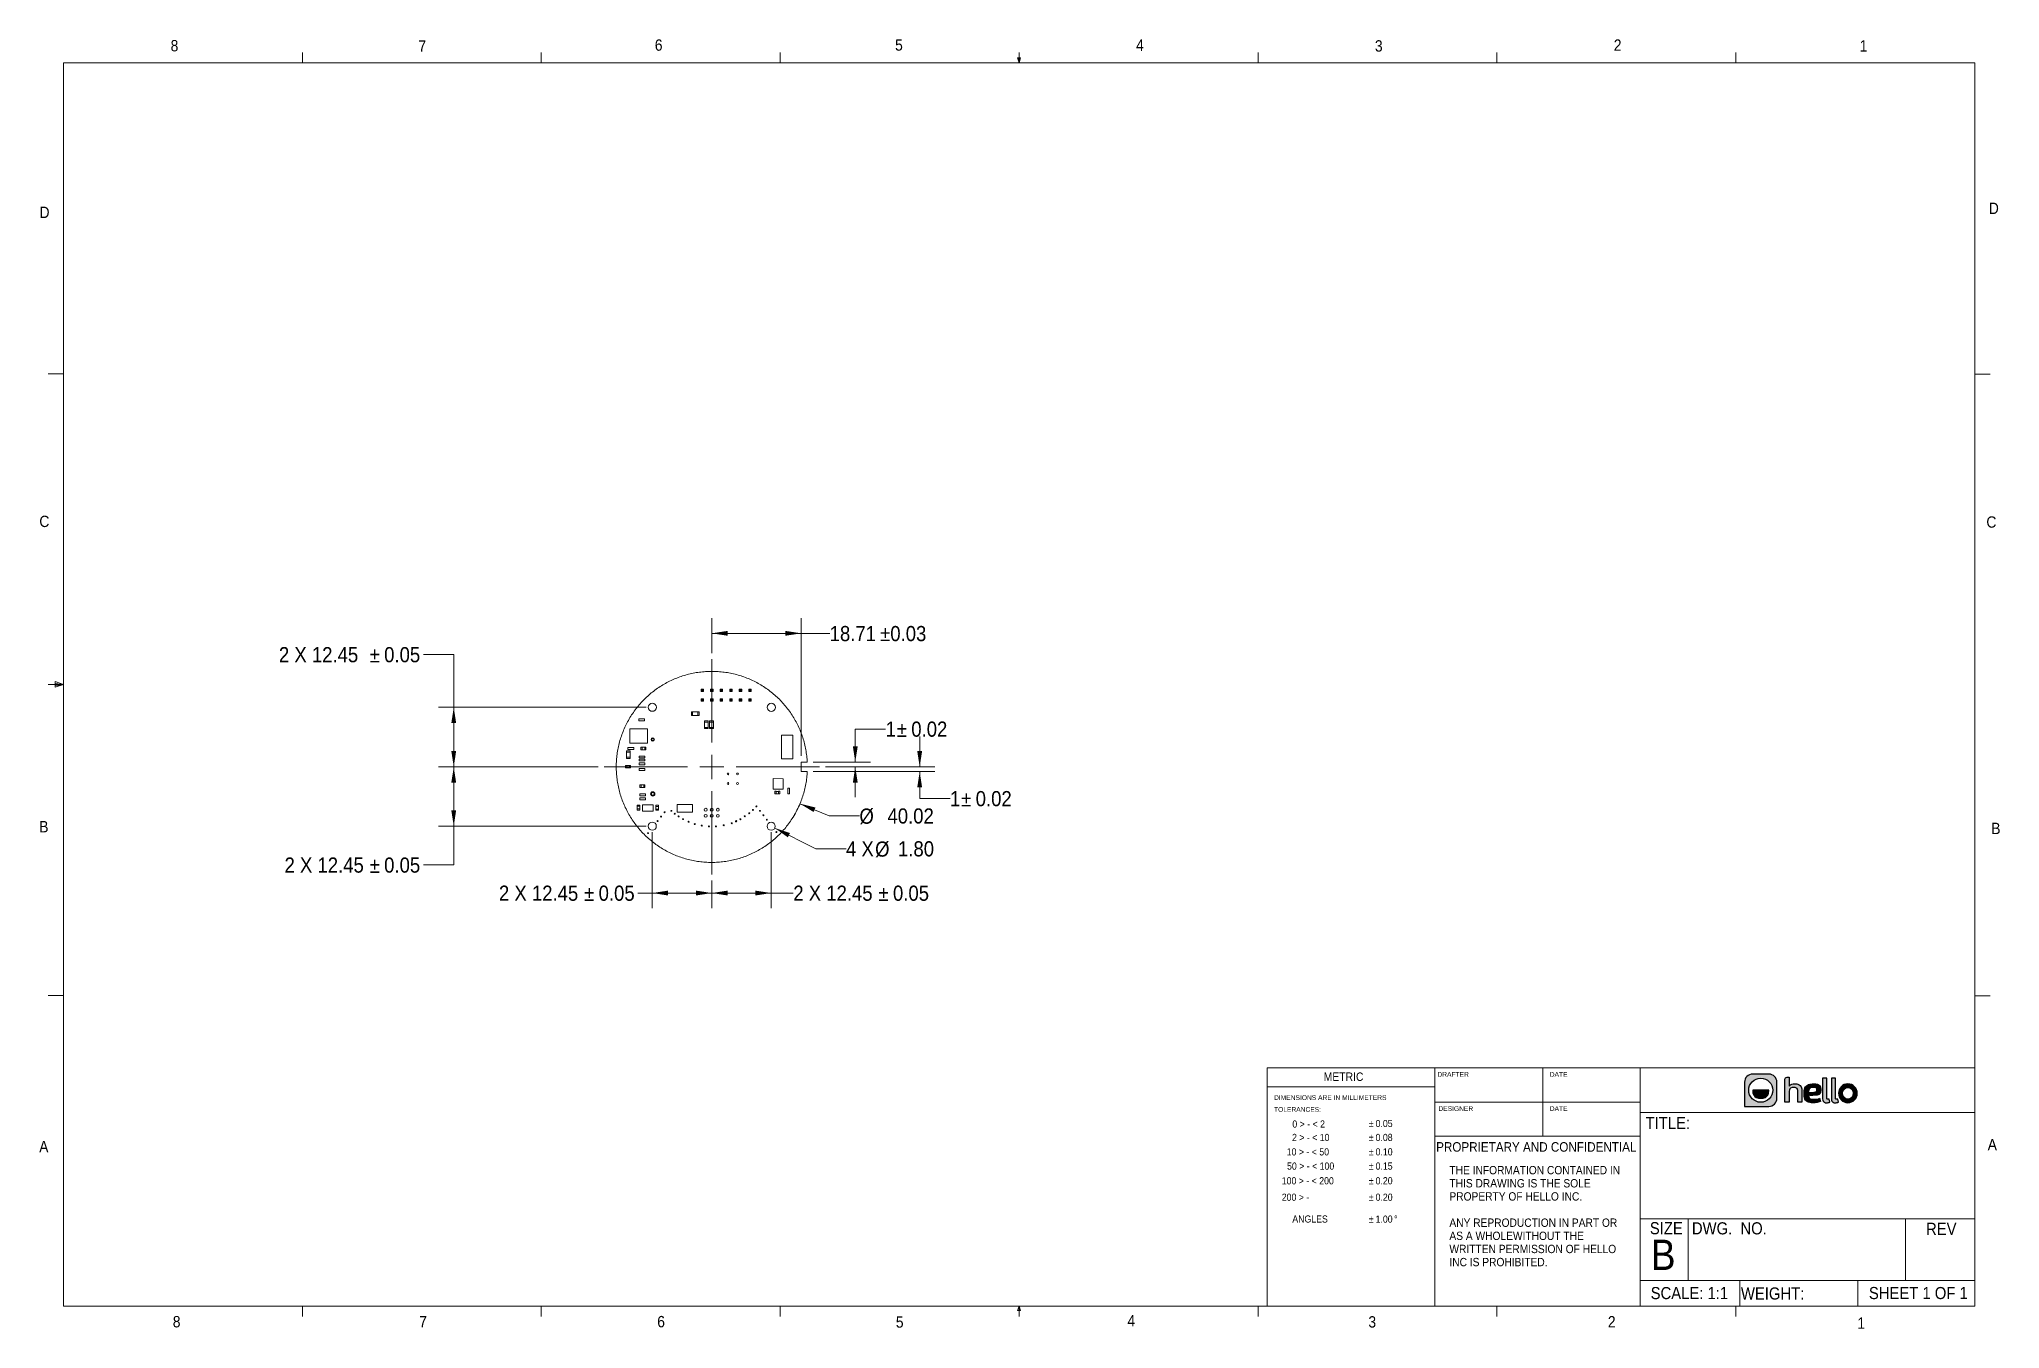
# Model space of a CAD drawing. Header units: millimetres. Extents: x 11 to 421, y 5 to 275.
import ezdxf

# ---------------------------------------------------------------- set-up
doc = ezdxf.new("R2010")
doc.units = ezdxf.units.MM
doc.layers.add('LOCKUP', color=179, linetype='Continuous')
doc.styles.add('SLDTEXTSTYLE0', font='GOTHIC.TTF', dxfattribs={"width": 0.913})
doc.styles.add('SLDTEXTSTYLE1', font='GOTHIC.TTF', dxfattribs={"width": 0.913})
doc.dimstyles.new('SLDDIMSTYLE0', dxfattribs={"dimtxt": 3.175, "dimasz": 3.302, "dimexe": 0, "dimexo": 0.0625, "dimgap": 0.79375, "dimtad": 0, "dimtih": 1, "dimtoh": 1, "dimrnd": 1e-09, "dimzin": 12, "dimdsep": 46, "dimtxsty": 'SLDTEXTSTYLE0', "dimsah": 1, "dimcen": 0.09, "dimadec": 0, "dimazin": 3, "dimtfac": 1, "dimtofl": 0, "dimtmove": 0, "dimatfit": 3, "dimfxl": 0, "dimfrac": 2, "dimtolj": 1, "dimtzin": 12, "dimarcsym": 0})
doc.dimstyles.new('SLDDIMSTYLE1', dxfattribs={"dimtxt": 3.175, "dimasz": 3.302, "dimexe": 0, "dimexo": 0.0625, "dimgap": 0.79375, "dimtad": 0, "dimtih": 1, "dimtoh": 1, "dimrnd": 1e-09, "dimzin": 12, "dimdsep": 46, "dimtxsty": 'SLDTEXTSTYLE0', "dimsah": 1, "dimcen": 0, "dimadec": 0, "dimazin": 3, "dimtfac": 1, "dimtofl": 0, "dimtmove": 0, "dimatfit": 3, "dimfxl": 0, "dimfrac": 2, "dimtolj": 1, "dimtzin": 12, "dimarcsym": 0})
doc.dimstyles.new('SLDDIMSTYLE2', dxfattribs={"dimtxt": 3.175, "dimasz": 3.302, "dimexe": 0, "dimexo": 0.0625, "dimgap": 0.79375, "dimtad": 0, "dimtih": 1, "dimtoh": 1, "dimrnd": 1e-09, "dimzin": 12, "dimdsep": 46, "dimtxsty": 'SLDTEXTSTYLE0', "dimsah": 1, "dimcen": 0, "dimadec": 0, "dimazin": 3, "dimtfac": 1, "dimtofl": 0, "dimtmove": 0, "dimatfit": 3, "dimfxl": 0, "dimfrac": 2, "dimtolj": 1, "dimtzin": 12, "dimarcsym": 0})
doc.dimstyles.new('SLDDIMSTYLE3', dxfattribs={"dimtxt": 3.175, "dimasz": 3.302, "dimexe": 0, "dimexo": 0.0625, "dimgap": 0.79375, "dimtad": 0, "dimtih": 1, "dimtoh": 1, "dimrnd": 1e-09, "dimzin": 12, "dimdsep": 46, "dimtxsty": 'SLDTEXTSTYLE0', "dimsah": 1, "dimcen": 0.09, "dimadec": 0, "dimazin": 3, "dimtfac": 1, "dimtmove": 0, "dimatfit": 0, "dimfxl": 0, "dimfrac": 2, "dimtolj": 1, "dimtzin": 12, "dimarcsym": 0})
doc.dimstyles.new('SLDDIMSTYLE4', dxfattribs={"dimtxt": 3.175, "dimasz": 3.302, "dimexe": 0, "dimexo": 0.0625, "dimgap": 0.79375, "dimtad": 0, "dimtih": 1, "dimtoh": 1, "dimrnd": 1e-09, "dimzin": 12, "dimdsep": 46, "dimtxsty": 'SLDTEXTSTYLE0', "dimsah": 1, "dimcen": 0.09, "dimadec": 0, "dimazin": 3, "dimtol": 1, "dimtp": 0.03, "dimtm": 0.03, "dimtfac": 1, "dimtofl": 0, "dimtmove": 0, "dimatfit": 3, "dimfxl": 0, "dimfrac": 2, "dimtolj": 1, "dimarcsym": 0})

msp = doc.modelspace()

# ---------------------------------------------------------------- texts
at = {"color": 7, "linetype": 'Continuous', "lineweight": 0, "attachment_point": 1}
for s, insert, char_height, style in [('8', (38.331, 275.092), 2.381, 'SLDTEXTSTYLE0'), ('7', (90.195, 275.02), 2.381, 'SLDTEXTSTYLE0'), ('6', (139.667, 275.225), 2.381, 'SLDTEXTSTYLE0'), ('5', (189.959, 275.239), 2.381, 'SLDTEXTSTYLE0'), ('4', (240.393, 275.198), 2.381, 'SLDTEXTSTYLE0'), ('3', (290.391, 275.042), 2.381, 'SLDTEXTSTYLE0'), ('2', (340.385, 275.212), 2.381, 'SLDTEXTSTYLE0'), ('1', (391.856, 275.056), 2.381, 'SLDTEXTSTYLE0'), ('D', (10.887, 240.194), 2.381, 'SLDTEXTSTYLE0'), ('D', (418.879, 241.043), 2.381, 'SLDTEXTSTYLE0'), ('C', (10.854, 175.495), 2.381, 'SLDTEXTSTYLE0'), ('C', (418.368, 175.361), 2.381, 'SLDTEXTSTYLE0'), ('B', (10.831, 111.561), 2.381, 'SLDTEXTSTYLE0'), ('B', (419.392, 111.201), 2.381, 'SLDTEXTSTYLE0'), ('METRIC', (279.668, 58.92), 1.778, 'SLDTEXTSTYLE0'), ('DRAFTER', (303.472, 59.02), 1, 'SLDTEXTSTYLE0'), ('DATE', (326.987, 59.02), 1, 'SLDTEXTSTYLE0'), ('DESIGNER', (303.681, 51.851), 1, 'SLDTEXTSTYLE0'), ('DATE', (326.987, 51.851), 1, 'SLDTEXTSTYLE0'), ('TITLE:', (347.05, 49.622), 2.54, 'SLDTEXTSTYLE0'), ('2 > - < 10', (273.039, 46.066), 1.5, 'SLDTEXTSTYLE0'), ('0 > - < 2', (273.111, 48.872), 1.5, 'SLDTEXTSTYLE0'), ('A', (10.821, 44.571), 2.381, 'SLDTEXTSTYLE0'), ('10 > - < 50', (271.93, 43.042), 1.5, 'SLDTEXTSTYLE0'), ('PROPRIETARY AND CONFIDENTIAL', (303.204, 44.327), 2, 'SLDTEXTSTYLE1'), ('A', (418.645, 44.997), 2.381, 'SLDTEXTSTYLE0'), ('100 > - < 200', (270.895, 36.992), 1.5, 'SLDTEXTSTYLE0'), ('50 > - < 100', (272.004, 40.071), 1.5, 'SLDTEXTSTYLE0'), ('200 > - ', (270.895, 33.548), 1.5, 'SLDTEXTSTYLE0'), ('ANGLES', (273.1, 28.984), 1.5, 'SLDTEXTSTYLE0'), ('SIZE', (347.936, 27.587), 2.54, 'SLDTEXTSTYLE0'), ('DWG.  NO.', (356.737, 27.551), 2.54, 'SLDTEXTSTYLE0'), ('REV', (405.742, 27.452), 2.54, 'SLDTEXTSTYLE0'), ('B', (348.137, 23.909), 6.35, 'SLDTEXTSTYLE1'), ('SCALE: 1:1', (348.105, 13.994), 2.54, 'SLDTEXTSTYLE0'), ('WEIGHT: ', (366.997, 13.907), 2.54, 'SLDTEXTSTYLE0'), ('SHEET 1 OF 1', (393.788, 14.002), 2.54, 'SLDTEXTSTYLE0'), ('8', (38.78, 7.921), 2.381, 'SLDTEXTSTYLE0'), ('7', (90.359, 7.929), 2.381, 'SLDTEXTSTYLE0'), ('6', (140.178, 7.939), 2.381, 'SLDTEXTSTYLE0'), ('5', (190.122, 7.861), 2.381, 'SLDTEXTSTYLE0'), ('4', (238.592, 8.118), 2.381, 'SLDTEXTSTYLE0'), ('3', (289.021, 7.887), 2.381, 'SLDTEXTSTYLE0'), ('2', (339.148, 7.908), 2.381, 'SLDTEXTSTYLE0'), ('1', (391.371, 7.627), 2.381, 'SLDTEXTSTYLE0')]:
    msp.add_mtext(s, dxfattribs=dict(at, insert=insert, char_height=char_height, style=style))

# ---------------------------------------------------------------- blocks, each defined once
blk = doc.blocks.new('SW_NOTE_0')
at = {"color": 0, "linetype": 'Continuous', "lineweight": 0, "char_height": 1.75, "attachment_point": 1, "style": 'SLDTEXTSTYLE0'}
for s, insert in [('THE INFORMATION CONTAINED IN ', (0, 2.24)), ('THIS DRAWING IS THE SOLE ', (0, -0.51)), ('PROPERTY OF HELLO INC.  ', (0, -3.26)), ('ANY REPRODUCTION IN PART OR ', (0, -8.76)), ('AS A WHOLEWITHOUT THE ', (0, -11.51)), ('WRITTEN PERMISSION OF HELLO ', (0, -14.26)), ('INC IS PROHIBITED.', (0, -17.01))]:
    blk.add_mtext(s, dxfattribs=dict(at, insert=insert))
blk = doc.blocks.new('SW_NOTE_1')
at = {"color": 0, "linetype": 'Continuous', "lineweight": 0, "char_height": 1, "attachment_point": 1, "style": 'SLDTEXTSTYLE0'}
for s, insert in [('DIMENSIONS ARE IN MILLIMETERS', (0, 1.28)), ('TOLERANCES:', (0, -1.19))]:
    blk.add_mtext(s, dxfattribs=dict(at, insert=insert))
blk = doc.blocks.new('SW_NOTE_2')
at = {"color": 0, "linetype": 'Continuous', "lineweight": 0, "char_height": 1.5, "attachment_point": 1, "style": 'SLDTEXTSTYLE0'}
for s, insert in [('%%p', (0, 1.92)), ('0.05', (1.43, 1.92))]:
    blk.add_mtext(s, dxfattribs=dict(at, insert=insert))
blk = doc.blocks.new('SW_NOTE_3')
at = {"color": 0, "linetype": 'Continuous', "lineweight": 0, "char_height": 1.5, "attachment_point": 1, "style": 'SLDTEXTSTYLE0'}
for s, insert in [('%%p', (0, 1.92)), ('0.08', (1.43, 1.92))]:
    blk.add_mtext(s, dxfattribs=dict(at, insert=insert))
blk = doc.blocks.new('SW_NOTE_4')
at = {"color": 0, "linetype": 'Continuous', "lineweight": 0, "char_height": 1.5, "attachment_point": 1, "style": 'SLDTEXTSTYLE0'}
for s, insert in [('%%p', (0, 1.92)), ('0.10', (1.43, 1.92))]:
    blk.add_mtext(s, dxfattribs=dict(at, insert=insert))
blk = doc.blocks.new('SW_NOTE_5')
at = {"color": 0, "linetype": 'Continuous', "lineweight": 0, "char_height": 1.5, "attachment_point": 1, "style": 'SLDTEXTSTYLE0'}
for s, insert in [('%%p', (0, 1.92)), ('0.15', (1.43, 1.92))]:
    blk.add_mtext(s, dxfattribs=dict(at, insert=insert))
blk = doc.blocks.new('SW_NOTE_6')
at = {"color": 0, "linetype": 'Continuous', "lineweight": 0, "char_height": 1.5, "attachment_point": 1, "style": 'SLDTEXTSTYLE0'}
for s, insert in [('%%p', (0, 1.92)), ('0.20', (1.43, 1.92))]:
    blk.add_mtext(s, dxfattribs=dict(at, insert=insert))
blk = doc.blocks.new('SW_NOTE_7')
at = {"color": 0, "linetype": 'Continuous', "lineweight": 0, "char_height": 1.5, "attachment_point": 1, "style": 'SLDTEXTSTYLE0'}
for s, insert in [('%%p', (0, 1.92)), ('0.20', (1.43, 1.92))]:
    blk.add_mtext(s, dxfattribs=dict(at, insert=insert))
blk = doc.blocks.new('SW_NOTE_8')
at = {"color": 0, "linetype": 'Continuous', "lineweight": 0, "char_height": 1.5, "attachment_point": 1, "style": 'SLDTEXTSTYLE0'}
for s, insert in [('%%p', (0, 1.92)), ('1.00', (1.43, 1.92)), ('%%d', (5.31, 1.92))]:
    blk.add_mtext(s, dxfattribs=dict(at, insert=insert))
blk = doc.blocks.new('_D')
at = {"color": 7, "linetype": 'Continuous', "lineweight": 0}
for p, q in [((164.03, 109.2), (164.03, 93.31)), ((151.6, 99.09), (151.6, 93.31)), ((151.6, 96.48), (164.03, 96.48)), ((164.03, 96.48), (168.66, 96.48))]:
    blk.add_line(p, q, dxfattribs=at)
for points in [[(151.6, 96.48), (154.9, 95.98), (154.9, 96.99)], [(164.03, 96.48), (160.73, 96.99), (160.73, 95.98)]]:
    blk.add_solid(points, dxfattribs=at)
at = {"color": 7, "linetype": 'Continuous', "lineweight": 0, "char_height": 3.175, "attachment_point": 1, "style": 'SLDTEXTSTYLE0'}
for s, insert in [('2 X 12.45', (168.66, 98.04, 2.34)), ('%%p', (186.49, 97.99, 2.34)), ('0.05', (189.52, 98.04, 2.34))]:
    blk.add_mtext(s, dxfattribs=dict(at, insert=insert))
blk = doc.blocks.new('_D_1')
at = {"color": 7, "linetype": 'Continuous', "lineweight": 0}
for p, q in [((139.14, 109.22), (139.14, 93.31)), ((151.6, 99.09), (151.6, 93.31)), ((139.14, 96.48), (136.12, 96.48)), ((151.6, 96.48), (139.14, 96.48))]:
    blk.add_line(p, q, dxfattribs=at)
for points in [[(139.14, 96.48), (142.44, 95.98), (142.44, 96.99)], [(151.6, 96.48), (148.3, 96.99), (148.3, 95.98)]]:
    blk.add_solid(points, dxfattribs=at)
at = {"color": 7, "linetype": 'Continuous', "lineweight": 0, "char_height": 3.175, "attachment_point": 1, "style": 'SLDTEXTSTYLE0'}
for s, insert in [('2 X 12.45', (107.05, 98.04, 2.34)), ('%%p', (124.88, 97.99, 2.34)), ('0.05', (127.91, 98.04, 2.34))]:
    blk.add_mtext(s, dxfattribs=dict(at, insert=insert))
blk = doc.blocks.new('_D_2')
at = {"color": 7, "linetype": 'Continuous', "lineweight": 0}
for p, q in [((164.79, 110.09), (173.34, 105.77)), ((173.34, 105.77), (179.69, 105.77))]:
    blk.add_line(p, q, dxfattribs=at)
blk.add_solid([(164.79, 110.09), (167.51, 108.15), (167.96, 109.05)], dxfattribs=at)
at = {"color": 7, "linetype": 'Continuous', "lineweight": 0, "char_height": 3.175, "attachment_point": 1, "style": 'SLDTEXTSTYLE0'}
for s, insert in [('4 X', (179.69, 107.33, 2.34)), ('%%c', (185.78, 107.28, 2.34)), ('1.80', (190.57, 107.33, 2.34))]:
    blk.add_mtext(s, dxfattribs=dict(at, insert=insert))
blk = doc.blocks.new('_D_3')
at = {"color": 7, "linetype": 'Continuous', "lineweight": 0}
for p, q in [((170.06, 115.19), (176.15, 112.65)), ((176.15, 112.65), (182.5, 112.65))]:
    blk.add_line(p, q, dxfattribs=at)
blk.add_arc((151.6, 122.9), 20, 328.3352, 337.6368, dxfattribs=at)
blk.add_solid([(170.06, 115.19), (172.91, 113.45), (173.3, 114.39)], dxfattribs=at)
at = {"color": 7, "linetype": 'Continuous', "lineweight": 0, "char_height": 3.175, "attachment_point": 1, "style": 'SLDTEXTSTYLE0'}
for s, insert in [('%%c', (182.5, 114.17, 2.34)), (' 40.02', (187.29, 114.21, 2.34))]:
    blk.add_mtext(s, dxfattribs=dict(at, insert=insert))
blk = doc.blocks.new('_D_4')
at = {"color": 7, "linetype": 'Continuous', "lineweight": 0}
for p, q in [((195.11, 122.9), (195.11, 129.25)), ((172.85, 121.91), (198.28, 121.91)), ((175.41, 122.9), (198.28, 122.9)), ((195.11, 116.28), (195.11, 121.91)), ((201.46, 116.28), (195.11, 116.28))]:
    blk.add_line(p, q, dxfattribs=at)
for points in [[(195.11, 122.9), (195.62, 126.2), (194.6, 126.2)], [(195.11, 121.91), (194.6, 118.61), (195.62, 118.61)]]:
    blk.add_solid(points, dxfattribs=at)
at = {"color": 7, "linetype": 'Continuous', "lineweight": 0, "attachment_point": 1, "style": 'SLDTEXTSTYLE0'}
for s, insert, char_height in [('1', (201.46, 117.84, 2.34), 3.17), ('%%p', (203.8, 117.79, 2.34), 3.175), ('0.02', (206.83, 117.84, 2.34), 3.175)]:
    blk.add_mtext(s, dxfattribs=dict(at, insert=insert, char_height=char_height))
blk = doc.blocks.new('_D_5')
at = {"color": 7, "linetype": 'Continuous', "lineweight": 0}
for p, q in [((187.98, 130.83), (181.63, 130.83)), ((181.63, 130.83), (181.63, 123.91)), ((172.85, 123.91), (184.8, 123.91)), ((175.41, 122.9), (184.8, 122.9)), ((181.63, 122.9), (181.63, 116.55))]:
    blk.add_line(p, q, dxfattribs=at)
for points in [[(181.63, 123.91), (182.14, 127.21), (181.12, 127.21)], [(181.63, 122.9), (181.12, 119.59), (182.14, 119.59)]]:
    blk.add_solid(points, dxfattribs=at)
at = {"color": 7, "linetype": 'Continuous', "lineweight": 0, "attachment_point": 1, "style": 'SLDTEXTSTYLE0'}
for s, insert, char_height in [('1', (187.98, 132.39, 2.34), 3.17), ('%%p', (190.32, 132.34, 2.34), 3.175), ('0.02', (193.35, 132.39, 2.34), 3.175)]:
    blk.add_mtext(s, dxfattribs=dict(at, insert=insert, char_height=char_height))
blk = doc.blocks.new('_D_6')
at = {"color": 7, "linetype": 'Continuous', "lineweight": 0}
for p, q in [((151.6, 146.71), (151.6, 154.04)), ((170.31, 125.18), (170.31, 154.04)), ((151.6, 150.86), (170.31, 150.86)), ((170.31, 150.86), (176.27, 150.86))]:
    blk.add_line(p, q, dxfattribs=at)
for points in [[(151.6, 150.86), (154.9, 150.36), (154.9, 151.37)], [(170.31, 150.86), (167.01, 151.37), (167.01, 150.36)]]:
    blk.add_solid(points, dxfattribs=at)
at = {"color": 7, "linetype": 'Continuous', "lineweight": 0, "char_height": 3.175, "attachment_point": 1, "style": 'SLDTEXTSTYLE0'}
for s, insert in [('18.71', (176.27, 152.4, 2.34)), ('±0.03', (186.83, 152.4, 2.34))]:
    blk.add_mtext(s, dxfattribs=dict(at, insert=insert))
blk = doc.blocks.new('_D_7')
at = {"color": 7, "linetype": 'Continuous', "lineweight": 0}
for p, q in [((127.79, 122.9), (94.41, 122.9)), ((97.59, 122.9), (97.59, 110.49)), ((137.87, 110.49), (94.41, 110.49)), ((97.59, 102.37), (97.59, 110.49)), ((91.24, 102.37), (97.59, 102.37))]:
    blk.add_line(p, q, dxfattribs=at)
for points in [[(97.59, 122.9), (97.08, 119.59), (98.09, 119.59)], [(97.59, 110.49), (98.09, 113.79), (97.08, 113.79)]]:
    blk.add_solid(points, dxfattribs=at)
at = {"color": 7, "linetype": 'Continuous', "lineweight": 0, "char_height": 3.175, "attachment_point": 1, "style": 'SLDTEXTSTYLE0'}
for s, insert in [('2 X 12.45', (62.17, 103.93, 2.34)), ('%%p', (80, 103.88, 2.34)), ('0.05', (83.02, 103.93, 2.34))]:
    blk.add_mtext(s, dxfattribs=dict(at, insert=insert))
blk = doc.blocks.new('_D_8')
at = {"color": 7, "linetype": 'Continuous', "lineweight": 0}
for p, q in [((91.24, 146.42), (97.59, 146.42)), ((97.59, 146.42), (97.59, 135.38)), ((137.89, 135.38), (94.41, 135.38)), ((97.59, 135.38), (97.59, 122.9)), ((127.79, 122.9), (94.41, 122.9))]:
    blk.add_line(p, q, dxfattribs=at)
for points in [[(97.59, 135.38), (97.08, 132.08), (98.09, 132.08)], [(97.59, 122.9), (98.09, 126.2), (97.08, 126.2)]]:
    blk.add_solid(points, dxfattribs=at)
at = {"color": 7, "linetype": 'Continuous', "lineweight": 0, "char_height": 3.175, "attachment_point": 1, "style": 'SLDTEXTSTYLE0'}
for s, insert in [('2 X 12.45 ', (61, 147.98, 2.34)), ('0.05', (83.02, 147.98, 2.34)), ('%%p', (80, 147.93, 2.34))]:
    blk.add_mtext(s, dxfattribs=dict(at, insert=insert))
blk = doc.blocks.new('SW_CENTERMARKSYMBOL_0')
at = {"color": 0, "linetype": 'Continuous', "lineweight": 0}
for p, q in [((0, 5.08), (0, 22.54)), ((-5.08, 0), (-22.54, 0)), ((0, 0), (-2.54, 0)), ((0, 0), (0, 2.54)), ((0, 0), (0, -2.54)), ((0, 0), (2.54, 0)), ((5.08, 0), (22.54, 0)), ((0, -5.08), (0, -22.54))]:
    blk.add_line(p, q, dxfattribs=at)

# ---------------------------------------------------------------- dimensions: what is measured, and where the dimension line sits
at = {"color": 7, "linetype": 'Continuous', "lineweight": 0}
dim = msp.add_linear_dim(base=(170.31, 150.864), p1=(151.603, 145.435), p2=(170.31, 123.909), dimstyle='SLDDIMSTYLE4', dxfattribs=at)
dim.commit()
dim.dimension.update_dxf_attribs({"geometry": '_D_6', "text_midpoint": (186.817, 150.864), "dimtype": 160})
for base, p1, p2, text, dimstyle, picture, middle in [((97.585, 122.895), (139.16, 135.381), (129.063, 122.895), '2 X 12.45 %%p0.05', 'SLDDIMSTYLE0', '_D_8', (97.585, 146.422)), ((181.629, 122.895), (171.577, 123.908), (174.143, 122.895), '1%%p0.02', 'SLDDIMSTYLE3', '_D_5', (181.629, 130.826)), ((195.108, 121.907), (174.143, 122.895), (171.578, 121.907), '1%%p0.02', 'SLDDIMSTYLE3', '_D_4', (195.108, 116.282)), ((97.585, 110.491), (129.063, 122.895), (139.139, 110.491), '2 X 12.45%%p0.05', 'SLDDIMSTYLE0', '_D_7', (97.585, 102.372))]:
    dim = msp.add_linear_dim(base=base, p1=p1, p2=p2, angle=90, text=text, dimstyle=dimstyle, dxfattribs=at)
    dim.commit()
    dim.dimension.update_dxf_attribs({"geometry": picture, "text_midpoint": middle, "dimtype": 160})
dim = msp.add_radius_dim(center=(151.603, 122.895), mpoint=(170.061, 115.195), text='%%c 40.02', dimstyle='SLDDIMSTYLE2', override={"dimpost": '<>'}, dxfattribs=at)
dim.commit()
dim.dimension.update_dxf_attribs({"geometry": '_D_3', "text_midpoint": (190.759, 112.655), "dimtype": 164})
dim = msp.add_diameter_dim_2p(p1=(163.27, 110.852), p2=(164.787, 110.086), text='4 X%%c1.80', dimstyle='SLDDIMSTYLE1', dxfattribs=at)
dim.commit()
dim.dimension.update_dxf_attribs({"geometry": '_D_2', "text_midpoint": (189.234, 105.773), "dimtype": 163})
for base, p2, picture, middle in [((139.139, 96.484), (139.139, 110.491), '_D_1', (121.585, 96.484)), ((164.029, 96.484), (164.029, 110.469), '_D', (183.196, 96.484))]:
    dim = msp.add_linear_dim(base=base, p1=(151.603, 100.355), p2=p2, text='2 X 12.45%%p0.05', dimstyle='SLDDIMSTYLE0', dxfattribs=at)
    dim.commit()
    dim.dimension.update_dxf_attribs({"geometry": picture, "text_midpoint": middle, "dimtype": 160})

# ---------------------------------------------------------------- hatches: boundary and pattern name
at = {"layer": 'LOCKUP'}
h = msp.add_hatch(color=256, dxfattribs=at)
edge = h.paths.add_edge_path(flags=0)
edge.add_spline(control_points=[(374.53, 56.891), (374.53, 57.824), (373.773, 58.58), (372.84, 58.58)], knot_values=[0, 0, 0, 0, 1, 1, 1, 1], weights=[1, 1, 1, 1], degree=3, periodic=0)
edge.add_line((372.84, 58.58), (369.457, 58.58))
edge.add_spline(control_points=[(369.457, 58.58), (368.524, 58.58), (367.768, 57.824), (367.768, 56.891)], knot_values=[0, 0, 0, 0, 1, 1, 1, 1], weights=[1, 1, 1, 1], degree=3, periodic=0)
edge.add_line((367.768, 56.891), (367.768, 51.818))
edge.add_line((367.768, 51.818), (371.149, 51.818))
edge.add_line((371.149, 51.818), (372.84, 51.818))
edge.add_spline(control_points=[(372.84, 51.818), (373.773, 51.818), (374.53, 52.575), (374.53, 53.508)], knot_values=[0, 0, 0, 0, 1, 1, 1, 1], weights=[1, 1, 1, 1], degree=3, periodic=0)
edge.add_line((374.53, 53.508), (374.53, 56.891))
edge = h.paths.add_edge_path(flags=0)
edge.add_spline(control_points=[(371.149, 57.722), (372.542, 57.722), (373.672, 56.593), (373.672, 55.199), (373.672, 53.806), (372.542, 52.676), (371.149, 52.676)], knot_values=[0.0277778, 0.0277778, 0.0277778, 0.0277778, 0.0416667, 0.0416667, 0.0416667, 0.0555556, 0.0555556, 0.0555556, 0.0555556], weights=[1, 1, 1, 1, 1, 1, 1], degree=3, periodic=0)
edge.add_spline(control_points=[(371.149, 52.676), (369.755, 52.676), (368.626, 53.806), (368.626, 55.199), (368.626, 56.593), (369.755, 57.722), (371.149, 57.722)], knot_values=[0, 0, 0, 0, 0.0138889, 0.0138889, 0.0138889, 0.0277778, 0.0277778, 0.0277778, 0.0277778], weights=[1, 1, 1, 1, 1, 1, 1], degree=3, periodic=0)
h = msp.add_hatch(color=256, dxfattribs=at)
edge = h.paths.add_edge_path(flags=0)
edge.add_spline(control_points=[(376.221, 57.504), (376.221, 57.729), (376.403, 57.927), (376.645, 57.927)], knot_values=[0, 0, 0, 0, 1, 1, 1, 1], weights=[1, 1, 1, 1], degree=3, periodic=0)
edge.add_line((376.645, 57.927), (377.069, 57.927))
edge.add_line((377.069, 57.927), (377.069, 56.016))
edge.add_spline(control_points=[(377.069, 56.016), (377.439, 56.528), (378.233, 56.528), (379.184, 56.528), (379.774, 55.86), (379.774, 54.879)], knot_values=[0, 0, 0, 0, 1, 2, 3, 3, 3, 3], weights=[1, 1, 1, 1, 1, 1], degree=3, periodic=0)
edge.add_line((379.774, 54.879), (379.774, 52.682))
edge.add_line((379.774, 52.682), (378.926, 52.682))
edge.add_line((378.926, 52.682), (378.926, 54.758))
edge.add_spline(control_points=[(378.926, 54.758), (378.926, 55.312), (378.676, 55.754), (378.033, 55.754), (377.339, 55.754), (377.069, 55.233), (377.069, 54.548)], knot_values=[0, 0, 0, 0, 1, 2, 3, 4, 4, 4, 4], weights=[1, 1, 1, 1, 1, 1, 1], degree=3, periodic=0)
edge.add_line((377.069, 54.548), (377.069, 52.682))
edge.add_line((377.069, 52.682), (376.221, 52.682))
edge.add_line((376.221, 52.682), (376.221, 57.504))
h = msp.add_hatch(color=256, dxfattribs=at)
edge = h.paths.add_edge_path(flags=0)
edge.add_spline(control_points=[(385.438, 53.361), (385.379, 53.347), (385.274, 53.327), (385.182, 53.327), (385.053, 53.327), (384.944, 53.428), (384.944, 53.564)], knot_values=[0, 0, 0, 0, 1, 2, 3, 4, 4, 4, 4], weights=[1, 1, 1, 1, 1, 1, 1], degree=3, periodic=0)
edge.add_line((384.944, 53.564), (384.944, 57.726))
edge.add_line((384.944, 57.726), (384.097, 57.726))
edge.add_line((384.097, 57.726), (384.097, 53.412))
edge.add_spline(control_points=[(384.097, 53.412), (384.097, 52.932), (384.489, 52.579), (384.93, 52.579), (385.274, 52.579), (385.508, 52.652), (385.603, 52.689)], knot_values=[0, 0, 0, 0, 1, 2, 3, 4, 4, 4, 4], weights=[1, 1, 1, 1, 1, 1, 1], degree=3, periodic=0)
edge.add_line((385.603, 52.689), (385.438, 53.361))
h = msp.add_hatch(color=256, dxfattribs=at)
edge = h.paths.add_edge_path(flags=0)
edge.add_spline(control_points=[(387.267, 53.361), (387.207, 53.347), (387.102, 53.327), (387.01, 53.327), (386.881, 53.327), (386.773, 53.428), (386.773, 53.564)], knot_values=[0, 0, 0, 0, 1, 2, 3, 4, 4, 4, 4], weights=[1, 1, 1, 1, 1, 1, 1], degree=3, periodic=0)
edge.add_line((386.773, 53.564), (386.773, 57.726))
edge.add_line((386.773, 57.726), (385.925, 57.726))
edge.add_line((385.925, 57.726), (385.925, 53.412))
edge.add_spline(control_points=[(385.925, 53.412), (385.925, 52.932), (386.317, 52.579), (386.759, 52.579), (387.102, 52.579), (387.336, 52.652), (387.432, 52.689)], knot_values=[0, 0, 0, 0, 1, 2, 3, 4, 4, 4, 4], weights=[1, 1, 1, 1, 1, 1, 1], degree=3, periodic=0)
edge.add_line((387.432, 52.689), (387.267, 53.361))
h = msp.add_hatch(color=256, dxfattribs=at)
edge = h.paths.add_edge_path(flags=0)
edge.add_spline(control_points=[(369.459, 55.199), (369.459, 54.266), (370.216, 53.51), (371.149, 53.51), (372.082, 53.51), (372.838, 54.266), (372.838, 55.199)], knot_values=[0, 0, 0, 0, 1, 2, 3, 4, 4, 4, 4], weights=[1, 1, 1, 1, 1, 1, 1], degree=3, periodic=0)
edge.add_line((372.838, 55.199), (369.459, 55.199))
h = msp.add_hatch(color=256, dxfattribs=at)
edge = h.paths.add_edge_path(flags=0)
edge.add_spline(control_points=[(383.638, 52.857), (383.251, 52.676), (382.774, 52.579), (382.267, 52.579), (381.127, 52.579), (380.212, 53.226), (380.212, 54.518), (380.212, 55.751), (381.161, 56.518), (382.15, 56.518), (383.029, 56.518), (383.7, 56.1), (383.7, 55.284), (383.7, 54.468), (383.074, 54.125), (381.593, 54.125), (381.493, 54.125), (381.218, 54.134), (381.119, 54.139), (381.158, 53.887), (381.341, 53.292), (382.367, 53.292), (382.877, 53.292), (383.318, 53.447), (383.475, 53.519)], knot_values=[0, 0, 0, 0, 1, 2, 3, 4, 5, 6, 7, 8, 9, 10, 11, 12, 13, 14, 15, 16, 17, 18, 19, 20, 21, 22, 22, 22, 22], weights=[1, 1, 1, 1, 1, 1, 1, 1, 1, 1, 1, 1, 1, 1, 1, 1, 1, 1, 1, 1, 1, 1, 1, 1, 1], degree=3, periodic=0)
edge.add_line((383.475, 53.519), (383.638, 52.857))
edge = h.paths.add_edge_path(flags=0)
edge.add_spline(control_points=[(381.638, 54.743), (382.687, 54.743), (382.875, 55.007), (382.875, 55.299), (382.875, 55.487), (382.787, 55.774), (382.135, 55.775), (381.368, 55.775), (381.108, 55.006), (381.089, 54.768)], knot_values=[0, 0, 0, 0, 1, 2, 3, 4, 5, 6, 7, 7, 7, 7], weights=[1, 1, 1, 1, 1, 1, 1, 1, 1, 1], degree=3, periodic=0)
edge.add_spline(control_points=[(381.089, 54.768), (381.265, 54.743), (381.638, 54.743)], knot_values=[0, 0, 0, 1, 1, 1], weights=[1, 1, 1], degree=2, periodic=0)
h = msp.add_hatch(color=256, dxfattribs=at)
edge = h.paths.add_edge_path(flags=0)
edge.add_spline(control_points=[(389.384, 56.518), (388.297, 56.518), (387.415, 55.636), (387.415, 54.548), (387.415, 53.461), (388.297, 52.579), (389.384, 52.579)], knot_values=[0, 0, 0, 0, 0.0138889, 0.0138889, 0.0138889, 0.0277778, 0.0277778, 0.0277778, 0.0277778], weights=[1, 1, 1, 1, 1, 1, 1], degree=3, periodic=0)
edge.add_spline(control_points=[(389.384, 52.579), (390.472, 52.579), (391.354, 53.461), (391.354, 54.548), (391.354, 55.636), (390.472, 56.518), (389.384, 56.518)], knot_values=[0.0277778, 0.0277778, 0.0277778, 0.0277778, 0.0416667, 0.0416667, 0.0416667, 0.0555556, 0.0555556, 0.0555556, 0.0555556], weights=[1, 1, 1, 1, 1, 1, 1], degree=3, periodic=0)
edge = h.paths.add_edge_path(flags=0)
edge.add_spline(control_points=[(389.384, 55.772), (390.007, 55.772), (390.511, 55.224), (390.511, 54.548), (390.511, 53.872), (390.007, 53.324), (389.384, 53.324)], knot_values=[0.0277778, 0.0277778, 0.0277778, 0.0277778, 0.0416667, 0.0416667, 0.0416667, 0.0555556, 0.0555556, 0.0555556, 0.0555556], weights=[1, 1, 1, 1, 1, 1, 1], degree=3, periodic=0)
edge.add_spline(control_points=[(389.384, 53.324), (388.762, 53.324), (388.257, 53.872), (388.257, 54.548), (388.257, 55.224), (388.762, 55.772), (389.384, 55.772)], knot_values=[0, 0, 0, 0, 0.0138889, 0.0138889, 0.0138889, 0.0277778, 0.0277778, 0.0277778, 0.0277778], weights=[1, 1, 1, 1, 1, 1, 1], degree=3, periodic=0)

# ---------------------------------------------------------------- linework, layer by layer
at = {"color": 7, "linetype": 'Continuous', "lineweight": 0}
for p, q in [((65.907, 270.309), (65.907, 272.463)), ((115.913, 270.309), (115.913, 272.463)), ((165.919, 270.309), (165.919, 272.463)), ((215.925, 270.309), (215.589, 271.374)), ((216.244, 271.374), (215.589, 271.374)), ((215.747, 271.374), (215.925, 270.309)), ((215.925, 270.309), (215.925, 272.463)), ((215.925, 270.309), (216.244, 271.374)), ((216.05, 271.374), (215.925, 270.309)), ((265.932, 270.309), (265.932, 272.463)), ((315.938, 270.309), (315.938, 272.463)), ((365.944, 270.309), (365.944, 272.463)), ((15.907, 270.309), (415.957, 270.309)), ((15.907, 270.309), (15.907, 9.959)), ((415.957, 9.959), (415.957, 270.309)), ((15.907, 205.221), (12.732, 205.221)), ((415.957, 205.112), (419.132, 205.112)), ((15.907, 140.134), (12.732, 140.134)), ((14.2, 140.744), (14.2, 139.56)), ((15.907, 140.134), (14.2, 140.744)), ((15.907, 140.134), (14.2, 140.363)), ((15.907, 140.134), (14.2, 139.872)), ((15.907, 140.134), (14.2, 139.56)), ((15.907, 75.046), (12.732, 75.046)), ((415.957, 74.937), (419.132, 74.937)), ((267.831, 9.959), (267.831, 59.853)), ((267.831, 59.853), (415.957, 59.853)), ((302.919, 59.853), (302.919, 9.959)), ((325.562, 59.853), (325.562, 45.566)), ((345.885, 59.853), (345.885, 9.959)), ((302.919, 55.933), (267.831, 55.933)), ((325.562, 52.709), (302.919, 52.709)), ((325.562, 52.709), (345.885, 52.709)), ((345.885, 50.527), (415.957, 50.527)), ((302.919, 45.566), (345.885, 45.566)), ((345.885, 28.243), (415.957, 28.243)), ((355.932, 28.243), (355.932, 15.366)), ((401.43, 28.243), (401.43, 15.366)), ((345.885, 15.366), (415.957, 15.366)), ((366.793, 15.366), (366.793, 9.959)), ((391.48, 15.366), (391.48, 9.959)), ((415.957, 9.959), (15.907, 9.959)), ((65.907, 9.959), (65.907, 7.805)), ((115.913, 9.959), (115.913, 7.805)), ((165.919, 9.959), (165.919, 7.805)), ((215.589, 9.08), (215.925, 9.959)), ((216.244, 9.08), (215.589, 9.08)), ((215.925, 9.959), (215.925, 7.805)), ((215.925, 9.959), (216.244, 9.08)), ((265.932, 9.959), (265.932, 7.805)), ((315.938, 9.959), (315.938, 7.805)), ((365.944, 9.959), (365.944, 7.805))]:
    msp.add_line(p, q, dxfattribs=at)
at = {"color": 7, "linetype": 'Continuous', "lineweight": 15}
for p, q in [((149.356, 136.677), (149.357, 137.177)), ((149.356, 136.677), (149.533, 136.853)), ((149.856, 136.676), (149.356, 136.677)), ((149.357, 137.177), (149.533, 137)), ((149.357, 137.177), (149.857, 137.176)), ((149.358, 139.177), (149.535, 139)), ((149.358, 139.177), (149.858, 139.176)), ((149.358, 138.677), (149.358, 139.177)), ((149.358, 138.677), (149.534, 138.853)), ((149.858, 138.676), (149.358, 138.677)), ((149.533, 136.853), (149.533, 137)), ((149.533, 137), (149.68, 137)), ((149.68, 136.853), (149.533, 136.853)), ((149.534, 138.853), (149.535, 139)), ((149.682, 138.853), (149.534, 138.853)), ((149.535, 139), (149.682, 139)), ((149.68, 137), (149.857, 137.176)), ((149.68, 137), (149.68, 136.853)), ((149.68, 136.853), (149.856, 136.676)), ((149.682, 139), (149.858, 139.176)), ((149.682, 139), (149.682, 138.853)), ((149.682, 138.853), (149.858, 138.676)), ((149.857, 137.176), (149.856, 136.676)), ((149.858, 139.176), (149.858, 138.676)), ((151.356, 136.675), (151.357, 137.175)), ((151.356, 136.675), (151.533, 136.851)), ((151.856, 136.675), (151.356, 136.675)), ((151.357, 137.175), (151.533, 136.999)), ((151.357, 137.175), (151.857, 137.175)), ((151.358, 139.175), (151.535, 138.999)), ((151.358, 139.175), (151.858, 139.175)), ((151.358, 138.675), (151.358, 139.175)), ((151.358, 138.675), (151.534, 138.851)), ((151.858, 138.675), (151.358, 138.675)), ((151.533, 136.999), (151.68, 136.998)), ((151.533, 136.851), (151.533, 136.999)), ((151.68, 136.851), (151.533, 136.851)), ((151.534, 138.851), (151.535, 138.999)), ((151.682, 138.851), (151.534, 138.851)), ((151.535, 138.999), (151.682, 138.998)), ((151.68, 136.998), (151.857, 137.175)), ((151.68, 136.998), (151.68, 136.851)), ((151.68, 136.851), (151.856, 136.675)), ((151.682, 138.998), (151.858, 139.175)), ((151.682, 138.998), (151.682, 138.851)), ((151.682, 138.851), (151.858, 138.675)), ((151.857, 137.175), (151.856, 136.675)), ((151.858, 139.175), (151.858, 138.675)), ((153.356, 136.673), (153.357, 137.173)), ((153.356, 136.673), (153.533, 136.85)), ((153.856, 136.673), (153.356, 136.673)), ((153.533, 136.997), (153.357, 137.173)), ((153.357, 137.173), (153.857, 137.173)), ((153.535, 138.997), (153.358, 139.173)), ((153.358, 139.173), (153.858, 139.173)), ((153.358, 138.673), (153.358, 139.173)), ((153.358, 138.673), (153.534, 138.85)), ((153.858, 138.673), (153.358, 138.673)), ((153.533, 136.85), (153.533, 136.997)), ((153.533, 136.997), (153.68, 136.997)), ((153.68, 136.849), (153.533, 136.85)), ((153.534, 138.85), (153.535, 138.997)), ((153.682, 138.849), (153.534, 138.85)), ((153.535, 138.997), (153.682, 138.997)), ((153.68, 136.997), (153.857, 137.173)), ((153.68, 136.997), (153.68, 136.849)), ((153.856, 136.673), (153.68, 136.849)), ((153.682, 138.997), (153.858, 139.173)), ((153.682, 138.997), (153.682, 138.849)), ((153.858, 138.673), (153.682, 138.849)), ((153.857, 137.173), (153.856, 136.673)), ((153.858, 139.173), (153.858, 138.673)), ((155.356, 136.672), (155.357, 137.172)), ((155.356, 136.672), (155.533, 136.848)), ((155.856, 136.671), (155.356, 136.672)), ((155.357, 137.172), (155.533, 136.995)), ((155.357, 137.172), (155.857, 137.171)), ((155.358, 139.172), (155.535, 138.995)), ((155.358, 139.172), (155.858, 139.171)), ((155.358, 138.672), (155.358, 139.172)), ((155.358, 138.672), (155.534, 138.848)), ((155.858, 138.671), (155.358, 138.672)), ((155.533, 136.848), (155.533, 136.995)), ((155.533, 136.995), (155.68, 136.995)), ((155.68, 136.848), (155.533, 136.848)), ((155.534, 138.848), (155.535, 138.995)), ((155.682, 138.848), (155.534, 138.848)), ((155.535, 138.995), (155.682, 138.995)), ((155.68, 136.995), (155.857, 137.171)), ((155.68, 136.995), (155.68, 136.848)), ((155.68, 136.848), (155.856, 136.671)), ((155.682, 138.995), (155.858, 139.171)), ((155.682, 138.995), (155.682, 138.848)), ((155.682, 138.848), (155.858, 138.671)), ((155.857, 137.171), (155.856, 136.671)), ((155.858, 139.171), (155.858, 138.671)), ((157.356, 136.67), (157.357, 137.17)), ((157.356, 136.67), (157.533, 136.846)), ((157.856, 136.669), (157.356, 136.67)), ((157.357, 137.17), (157.533, 136.993)), ((157.357, 137.17), (157.857, 137.169)), ((157.358, 139.17), (157.535, 138.993)), ((157.358, 139.17), (157.858, 139.169)), ((157.358, 138.67), (157.358, 139.17)), ((157.358, 138.67), (157.534, 138.846)), ((157.858, 138.669), (157.358, 138.67)), ((157.533, 136.993), (157.68, 136.993)), ((157.533, 136.846), (157.533, 136.993)), ((157.68, 136.846), (157.533, 136.846)), ((157.534, 138.846), (157.535, 138.993)), ((157.682, 138.846), (157.534, 138.846)), ((157.535, 138.993), (157.682, 138.993)), ((157.68, 136.993), (157.857, 137.169)), ((157.68, 136.993), (157.68, 136.846)), ((157.68, 136.846), (157.856, 136.669)), ((157.682, 138.993), (157.858, 139.169)), ((157.682, 138.993), (157.682, 138.846)), ((157.682, 138.846), (157.858, 138.669)), ((157.857, 137.169), (157.856, 136.669)), ((157.858, 139.169), (157.858, 138.669)), ((159.356, 136.668), (159.357, 137.168)), ((159.356, 136.668), (159.533, 136.844)), ((159.856, 136.668), (159.356, 136.668)), ((159.533, 136.992), (159.357, 137.168)), ((159.357, 137.168), (159.857, 137.168)), ((159.535, 138.992), (159.358, 139.168)), ((159.358, 139.168), (159.858, 139.168)), ((159.358, 138.668), (159.358, 139.168)), ((159.358, 138.668), (159.534, 138.844)), ((159.858, 138.668), (159.358, 138.668)), ((159.533, 136.992), (159.68, 136.992)), ((159.533, 136.844), (159.533, 136.992)), ((159.68, 136.844), (159.533, 136.844)), ((159.534, 138.844), (159.535, 138.992)), ((159.682, 138.844), (159.534, 138.844)), ((159.535, 138.992), (159.682, 138.992)), ((159.68, 136.992), (159.857, 137.168)), ((159.68, 136.992), (159.68, 136.844)), ((159.856, 136.668), (159.68, 136.844)), ((159.682, 138.992), (159.858, 139.168)), ((159.682, 138.992), (159.682, 138.844)), ((159.858, 138.668), (159.682, 138.844)), ((159.857, 137.168), (159.856, 136.668)), ((159.858, 139.168), (159.858, 138.668)), ((136.302, 132.937), (136.302, 132.538)), ((136.302, 132.937), (137.517, 132.936)), ((136.302, 132.538), (137.517, 132.537)), ((137.517, 132.936), (137.517, 132.537)), ((147.329, 134.454), (147.329, 133.654)), ((147.329, 134.454), (147.579, 134.453)), ((147.329, 133.654), (147.579, 133.653)), ((147.579, 134.453), (148.679, 134.452)), ((147.579, 133.653), (147.579, 134.453)), ((148.679, 133.652), (147.579, 133.653)), ((148.679, 134.452), (148.679, 133.652)), ((148.679, 134.452), (148.929, 134.452)), ((148.679, 133.652), (148.929, 133.652)), ((148.929, 134.452), (148.929, 133.652)), ((150.051, 131.176), (150.052, 132.276)), ((150.053, 132.526), (150.052, 132.276)), ((150.052, 132.276), (150.852, 132.276)), ((150.853, 132.526), (150.053, 132.526)), ((150.852, 132.276), (150.851, 131.175)), ((150.853, 132.526), (150.852, 132.276)), ((151.151, 131.175), (151.152, 132.275)), ((151.153, 132.525), (151.152, 132.275)), ((151.152, 132.275), (151.952, 132.275)), ((151.953, 132.525), (151.153, 132.525)), ((151.952, 132.275), (151.951, 131.175)), ((151.953, 132.525), (151.952, 132.275)), ((134.426, 130.865), (134.424, 127.89)), ((134.424, 127.89), (138.174, 127.886)), ((138.176, 130.861), (134.426, 130.865)), ((138.174, 127.886), (138.176, 130.861)), ((150.851, 131.175), (150.051, 131.176)), ((150.051, 131.176), (150.051, 130.926)), ((150.851, 130.925), (150.051, 130.926)), ((150.851, 131.175), (150.851, 130.925)), ((151.951, 131.175), (151.151, 131.175)), ((151.151, 131.175), (151.151, 130.925)), ((151.951, 130.925), (151.151, 130.925)), ((151.951, 131.175), (151.951, 130.925)), ((166.176, 124.612), (166.18, 129.512)), ((166.18, 129.512), (168.58, 129.51)), ((168.58, 129.51), (168.576, 124.61)), ((133.545, 123.217), (133.544, 122.667)), ((133.795, 123.217), (133.545, 123.217)), ((133.746, 124.915), (133.747, 126.015)), ((134.546, 124.914), (133.746, 124.915)), ((133.746, 124.915), (133.746, 124.665)), ((134.546, 124.664), (133.746, 124.665)), ((134.547, 126.265), (133.747, 126.265)), ((133.747, 126.265), (133.747, 126.015)), ((133.747, 126.015), (134.547, 126.015)), ((133.794, 122.667), (133.795, 123.217)), ((133.795, 123.217), (134.345, 123.217)), ((134.059, 126.94), (134.058, 126.541)), ((134.058, 126.541), (135.273, 126.54)), ((134.059, 126.94), (135.274, 126.939)), ((134.345, 123.217), (134.344, 122.667)), ((134.595, 123.216), (134.345, 123.217)), ((134.547, 126.014), (134.546, 124.914)), ((134.546, 124.914), (134.546, 124.664)), ((134.547, 126.265), (134.547, 126.015)), ((134.595, 123.216), (134.594, 122.666)), ((135.274, 126.939), (135.273, 126.54)), ((136.381, 123.75), (137.596, 123.749)), ((136.381, 123.75), (136.381, 123.351)), ((136.381, 123.351), (137.596, 123.35)), ((136.389, 125.162), (136.388, 124.763)), ((136.388, 124.763), (137.603, 124.762)), ((136.389, 125.162), (137.604, 125.161)), ((136.395, 124.537), (136.394, 124.138)), ((136.394, 124.138), (137.609, 124.137)), ((136.395, 124.537), (137.61, 124.536)), ((136.773, 127.013), (136.772, 126.463)), ((137.022, 126.462), (136.772, 126.463)), ((137.023, 127.012), (136.773, 127.013)), ((137.022, 126.462), (137.023, 127.012)), ((137.572, 126.462), (137.022, 126.462)), ((137.023, 127.012), (137.573, 127.012)), ((137.573, 127.012), (137.572, 126.462)), ((137.822, 126.462), (137.572, 126.462)), ((137.823, 127.012), (137.573, 127.012)), ((137.596, 123.749), (137.596, 123.35)), ((137.604, 125.161), (137.603, 124.762)), ((137.61, 124.536), (137.609, 124.137)), ((137.823, 127.012), (137.822, 126.462)), ((168.576, 124.61), (166.176, 124.612)), ((170.308, 121.909), (170.31, 123.909)), ((170.31, 123.909), (171.577, 123.908)), ((133.794, 122.667), (133.544, 122.667)), ((134.344, 122.667), (133.794, 122.667)), ((134.594, 122.666), (134.344, 122.667)), ((136.38, 122.53), (136.38, 122.131)), ((136.38, 122.53), (137.595, 122.529)), ((136.38, 122.131), (137.595, 122.13)), ((136.566, 119.113), (136.566, 118.563)), ((136.816, 119.113), (136.566, 119.113)), ((136.816, 119.113), (136.816, 118.563)), ((136.816, 119.113), (137.366, 119.112)), ((137.366, 119.112), (137.366, 118.562)), ((137.616, 119.112), (137.366, 119.112)), ((137.595, 122.529), (137.595, 122.13)), ((137.616, 119.112), (137.616, 118.562)), ((164.44, 118.234), (164.442, 120.434)), ((164.442, 120.434), (166.542, 120.432)), ((166.542, 120.432), (166.54, 118.232)), ((171.578, 121.907), (170.308, 121.909)), ((135.962, 114.913), (136.512, 114.913)), ((135.962, 114.913), (135.962, 114.663)), ((136.506, 116.387), (137.721, 116.386)), ((136.506, 116.387), (136.506, 115.988)), ((136.506, 115.988), (137.721, 115.987)), ((136.507, 117.237), (136.507, 116.838)), ((136.507, 117.237), (137.722, 117.236)), ((136.507, 116.838), (137.722, 116.837)), ((136.512, 114.913), (136.512, 114.663)), ((136.816, 118.563), (136.566, 118.563)), ((137.366, 118.562), (136.816, 118.563)), ((137.072, 114.962), (137.071, 113.612)), ((139.322, 114.96), (137.072, 114.962)), ((137.616, 118.562), (137.366, 118.562)), ((137.721, 116.386), (137.721, 115.987)), ((137.722, 117.236), (137.722, 116.837)), ((138.833, 117.236), (138.783, 117.236)), ((139.321, 113.61), (139.322, 114.96)), ((139.683, 117.235), (139.633, 117.235)), ((144.361, 113.431), (144.363, 115.031)), ((147.563, 115.028), (144.363, 115.031)), ((147.561, 113.428), (147.563, 115.028)), ((166.54, 118.232), (164.44, 118.234)), ((164.79, 117.788), (164.789, 117.238)), ((165.039, 117.238), (164.789, 117.238)), ((165.04, 117.788), (164.79, 117.788)), ((165.04, 117.788), (165.039, 117.238)), ((165.039, 117.263), (165.589, 117.263)), ((165.04, 117.763), (165.59, 117.763)), ((165.59, 117.788), (165.589, 117.238)), ((165.839, 117.238), (165.589, 117.238)), ((165.84, 117.788), (165.59, 117.788)), ((165.84, 117.788), (165.839, 117.238)), ((167.491, 118.469), (167.49, 117.254)), ((167.889, 117.253), (167.49, 117.254)), ((167.89, 118.468), (167.491, 118.469)), ((167.89, 118.468), (167.889, 117.253)), ((135.962, 114.113), (135.961, 113.863)), ((135.961, 113.863), (136.512, 113.863)), ((135.962, 114.663), (136.512, 114.663)), ((135.962, 114.113), (135.962, 114.663)), ((135.962, 114.113), (136.512, 114.113)), ((136.512, 114.663), (136.512, 114.113)), ((136.512, 114.113), (136.512, 113.863)), ((137.071, 113.612), (139.321, 113.61)), ((139.912, 114.06), (139.911, 113.81)), ((139.911, 113.81), (140.461, 113.809)), ((139.912, 114.86), (139.912, 114.61)), ((139.912, 114.86), (140.462, 114.859)), ((139.912, 114.61), (140.462, 114.609)), ((139.912, 114.06), (139.912, 114.61)), ((139.912, 114.06), (140.462, 114.059)), ((140.462, 114.059), (140.461, 113.809)), ((140.462, 114.859), (140.462, 114.609)), ((140.462, 114.609), (140.462, 114.059)), ((144.361, 113.431), (147.561, 113.428))]:
    msp.add_line(p, q, dxfattribs=at)
for centre, radius in [((139.16, 135.381), 0.85), ((164.05, 135.359), 0.85), ((139.243, 128.635), 0.35), ((139.243, 128.636), 0.3), ((139.243, 128.636), 0.2), ((154.991, 119.422), 0.191), ((154.993, 121.422), 0.191), ((156.991, 119.42), 0.19), ((156.993, 121.42), 0.191), ((139.233, 117.236), 0.45), ((139.233, 117.236), 0.4), ((139.233, 117.236), 0.3), ((139.139, 110.491), 0.85), ((140.254, 111.552), 0.1), ((140.979, 112.482), 0.1), ((141.705, 113.412), 0.1), ((143.143, 113.699), 0.1), ((143.842, 113.098), 0.1), ((144.66, 112.531), 0.1), ((145.579, 111.953), 0.1), ((146.734, 111.404), 0.1), ((148.034, 110.928), 0.1), ((150.315, 112.656), 0.3), ((150.317, 113.926), 0.3), ((151.585, 112.655), 0.3), ((151.587, 113.925), 0.3), ((152.855, 112.654), 0.3), ((152.857, 113.924), 0.3), ((155.778, 111.099), 0.1), ((156.684, 111.52), 0.152), ((157.591, 111.942), 0.1), ((158.505, 112.557), 0.1), ((159.442, 113.185), 0.1), ((160.218, 113.884), 0.1), ((160.949, 114.618), 0.1), ((161.666, 113.695), 0.1), ((162.39, 112.764), 0.1), ((163.114, 111.832), 0.1), ((164.029, 110.469), 0.85), ((138.276, 109.018), 0.1), ((149.484, 110.602), 0.1), ((150.984, 110.45), 0.1), ((152.459, 110.449), 0.1), ((154.084, 110.673), 0.1), ((165.112, 109.264), 0.1)]:
    msp.add_circle(centre, radius, dxfattribs=at)
for start, end in [(123.68239, 127.42651), (119.93834, 123.68239), (116.19433, 119.93834), (112.45036, 116.19433), (108.70639, 112.45036), (104.96239, 108.70639), (101.21834, 104.96239), (97.47422, 101.21834), (93.73, 97.47422), (89.98565, 93.73), (86.24115, 89.98565), (82.49647, 86.24115), (78.75161, 82.49647), (75.00652, 78.75161), (71.2612, 75.00652), (67.51562, 71.2612), (63.76976, 67.51562), (60.0236, 63.76976), (56.27714, 60.0236), (52.53035, 56.27714), (138.65962, 142.40431), (134.91511, 138.65962), (131.17075, 134.91511), (127.42651, 131.17075), (48.78321, 52.53035), (45.03572, 48.78321), (41.28788, 45.03572), (37.53965, 41.28788), (153.63963, 157.38523), (149.89429, 153.63963), (146.14918, 149.89429), (142.40431, 146.14918), (33.79105, 37.53965), (30.04206, 33.79105), (26.29267, 30.04206), (22.54289, 26.29267), (164.87729, 168.62379), (161.13112, 164.87729), (157.38523, 161.13112), (18.79272, 22.54289), (15.04215, 18.79272), (11.29119, 15.04215), (176.11776, 179.86528), (172.3706, 176.11776), (168.62379, 172.3706), (7.53985, 11.29119), (3.78812, 7.53985), (2.90215, 3.78812), (179.86528, 183.61316), (183.61316, 187.36141), (187.36141, 191.11005), (191.11005, 194.85907), (345.02403, 348.77754), (348.77754, 352.53071), (352.53071, 356.28353), (356.28353, 357.16973), (194.85907, 198.60849), (198.60849, 202.35829), (202.35829, 206.10849), (333.7617, 337.5161), (337.5161, 341.27021), (341.27021, 345.02403), (206.10849, 209.8591), (209.8591, 213.61009), (213.61009, 217.36146), (322.49701, 326.25213), (326.25213, 330.00703), (330.00703, 333.7617), (217.36146, 221.11322), (221.11322, 224.86535), (224.86535, 228.61785), (228.61785, 232.37071), (232.37071, 236.12391), (303.71886, 307.47474), (307.47474, 311.23053), (311.23053, 314.98618), (314.98618, 318.74168), (318.74168, 322.49701), (236.12391, 239.87743), (239.87743, 243.63128), (243.63128, 247.38542), (247.38542, 251.13983), (251.13983, 254.89451), (254.89451, 258.64944), (258.64944, 262.40458), (262.40458, 266.15992), (266.15992, 269.91543), (269.91543, 273.6711), (273.6711, 277.42689), (277.42689, 281.18278), (281.18278, 284.93876), (284.93876, 288.69478), (288.69478, 292.45083), (292.45083, 296.20687), (296.20687, 299.96289), (299.96289, 303.71886)]:
    msp.add_arc((151.603, 122.895), 20, start, end, dxfattribs=at)
at = {"layer": 'LOCKUP'}
for p, q in [((372.84, 58.58), (369.457, 58.58)), ((376.221, 52.682), (376.221, 57.504)), ((376.645, 57.927), (377.069, 57.927)), ((377.069, 57.927), (377.069, 56.016)), ((384.944, 57.726), (384.097, 57.726)), ((384.097, 57.726), (384.097, 53.412)), ((384.944, 53.564), (384.944, 57.726)), ((386.773, 57.726), (385.925, 57.726)), ((385.925, 57.726), (385.925, 53.412)), ((386.773, 53.564), (386.773, 57.726)), ((367.768, 56.891), (367.768, 51.818)), ((372.838, 55.199), (369.459, 55.199)), ((374.53, 53.508), (374.53, 56.891)), ((377.069, 54.548), (377.069, 52.682)), ((378.926, 52.682), (378.926, 54.758)), ((379.774, 54.879), (379.774, 52.682)), ((383.475, 53.519), (383.638, 52.857)), ((385.603, 52.689), (385.438, 53.361)), ((387.432, 52.689), (387.267, 53.361)), ((367.768, 51.818), (371.149, 51.818)), ((371.149, 51.818), (372.84, 51.818)), ((377.069, 52.682), (376.221, 52.682)), ((379.774, 52.682), (378.926, 52.682))]:
    msp.add_line(p, q, dxfattribs=at)
for points, degree in [([(369.457, 58.58), (368.524, 58.58), (367.768, 57.824), (367.768, 56.891)], 3), ([(374.53, 56.891), (374.53, 57.824), (373.773, 58.58), (372.84, 58.58)], 3), ([(376.221, 57.504), (376.221, 57.729), (376.403, 57.927), (376.645, 57.927)], 3), ([(369.459, 55.199), (369.459, 54.266), (370.216, 53.51), (371.149, 53.51), (372.082, 53.51), (372.838, 54.266), (372.838, 55.199)], 3), ([(372.84, 51.818), (373.773, 51.818), (374.53, 52.575), (374.53, 53.508)], 3), ([(377.069, 56.016), (377.439, 56.528), (378.233, 56.528), (379.184, 56.528), (379.774, 55.86), (379.774, 54.879)], 3), ([(378.926, 54.758), (378.926, 55.312), (378.676, 55.754), (378.033, 55.754), (377.339, 55.754), (377.069, 55.233), (377.069, 54.548)], 3), ([(383.638, 52.857), (383.251, 52.676), (382.774, 52.579), (382.267, 52.579), (381.127, 52.579), (380.212, 53.226), (380.212, 54.518), (380.212, 55.751), (381.161, 56.518), (382.15, 56.518), (383.029, 56.518), (383.7, 56.1), (383.7, 55.284), (383.7, 54.468), (383.074, 54.125), (381.593, 54.125), (381.493, 54.125), (381.218, 54.134), (381.119, 54.139), (381.158, 53.887), (381.341, 53.292), (382.367, 53.292), (382.877, 53.292), (383.318, 53.447), (383.475, 53.519)], 3), ([(381.638, 54.743), (382.687, 54.743), (382.875, 55.007), (382.875, 55.299), (382.875, 55.487), (382.787, 55.774), (382.135, 55.775), (381.368, 55.775), (381.108, 55.006), (381.089, 54.768)], 3), ([(381.089, 54.768), (381.265, 54.743), (381.638, 54.743)], 2), ([(384.097, 53.412), (384.097, 52.932), (384.489, 52.579), (384.93, 52.579), (385.274, 52.579), (385.508, 52.652), (385.603, 52.689)], 3), ([(385.438, 53.361), (385.379, 53.347), (385.274, 53.327), (385.182, 53.327), (385.053, 53.327), (384.944, 53.428), (384.944, 53.564)], 3), ([(385.925, 53.412), (385.925, 52.932), (386.317, 52.579), (386.759, 52.579), (387.102, 52.579), (387.336, 52.652), (387.432, 52.689)], 3), ([(387.267, 53.361), (387.207, 53.347), (387.102, 53.327), (387.01, 53.327), (386.881, 53.327), (386.773, 53.428), (386.773, 53.564)], 3)]:
    msp.add_open_spline(points, degree=degree, dxfattribs=at)
for points, knots in [([(371.149, 52.676), (369.755, 52.676), (368.626, 53.806), (368.626, 55.199), (368.626, 56.593), (369.755, 57.722), (371.149, 57.722)], [0, 0, 0, 0, 0.013888889, 0.013888889, 0.013888889, 0.027777778, 0.027777778, 0.027777778, 0.027777778]), ([(371.149, 57.722), (372.542, 57.722), (373.672, 56.593), (373.672, 55.199), (373.672, 53.806), (372.542, 52.676), (371.149, 52.676)], [0.027777778, 0.027777778, 0.027777778, 0.027777778, 0.041666667, 0.041666667, 0.041666667, 0.055555556, 0.055555556, 0.055555556, 0.055555556]), ([(389.384, 56.518), (388.297, 56.518), (387.415, 55.636), (387.415, 54.548), (387.415, 53.461), (388.297, 52.579), (389.384, 52.579)], [0, 0, 0, 0, 0.013888889, 0.013888889, 0.013888889, 0.027777778, 0.027777778, 0.027777778, 0.027777778]), ([(389.384, 53.324), (388.762, 53.324), (388.257, 53.872), (388.257, 54.548), (388.257, 55.224), (388.762, 55.772), (389.384, 55.772)], [0, 0, 0, 0, 0.013888889, 0.013888889, 0.013888889, 0.027777778, 0.027777778, 0.027777778, 0.027777778]), ([(389.384, 52.579), (390.472, 52.579), (391.354, 53.461), (391.354, 54.548), (391.354, 55.636), (390.472, 56.518), (389.384, 56.518)], [0.027777778, 0.027777778, 0.027777778, 0.027777778, 0.041666667, 0.041666667, 0.041666667, 0.055555556, 0.055555556, 0.055555556, 0.055555556]), ([(389.384, 55.772), (390.007, 55.772), (390.511, 55.224), (390.511, 54.548), (390.511, 53.872), (390.007, 53.324), (389.384, 53.324)], [0.027777778, 0.027777778, 0.027777778, 0.027777778, 0.041666667, 0.041666667, 0.041666667, 0.055555556, 0.055555556, 0.055555556, 0.055555556])]:
    msp.add_open_spline(points, degree=3, knots=knots, dxfattribs=at)

# ---------------------------------------------------------------- block references
at = {"color": 7, "linetype": 'Continuous', "lineweight": 0}
for name, p in [('SW_CENTERMARKSYMBOL_0', (151.603, 122.895)), ('SW_NOTE_1', (269.278, 52.872)), ('SW_NOTE_2', (289.1, 47.063)), ('SW_NOTE_3', (289.1, 44.15)), ('SW_NOTE_4', (289.1, 41.126)), ('SW_NOTE_5', (289.1, 38.155)), ('SW_NOTE_6', (289.1, 35.076)), ('SW_NOTE_0', (305.982, 37.102)), ('SW_NOTE_7', (289.1, 31.632)), ('SW_NOTE_8', (289.1, 27.045))]:
    msp.add_blockref(name, p, dxfattribs=at)

msp.set_redraw_order([(e.dxf.handle, doc.entitydb.next_handle()) for e in msp.query("TEXT MTEXT ATTDEF DIMENSION ARC_DIMENSION")])  # texts and dimensions are drawn at this point

doc.saveas('drawing.dxf')
